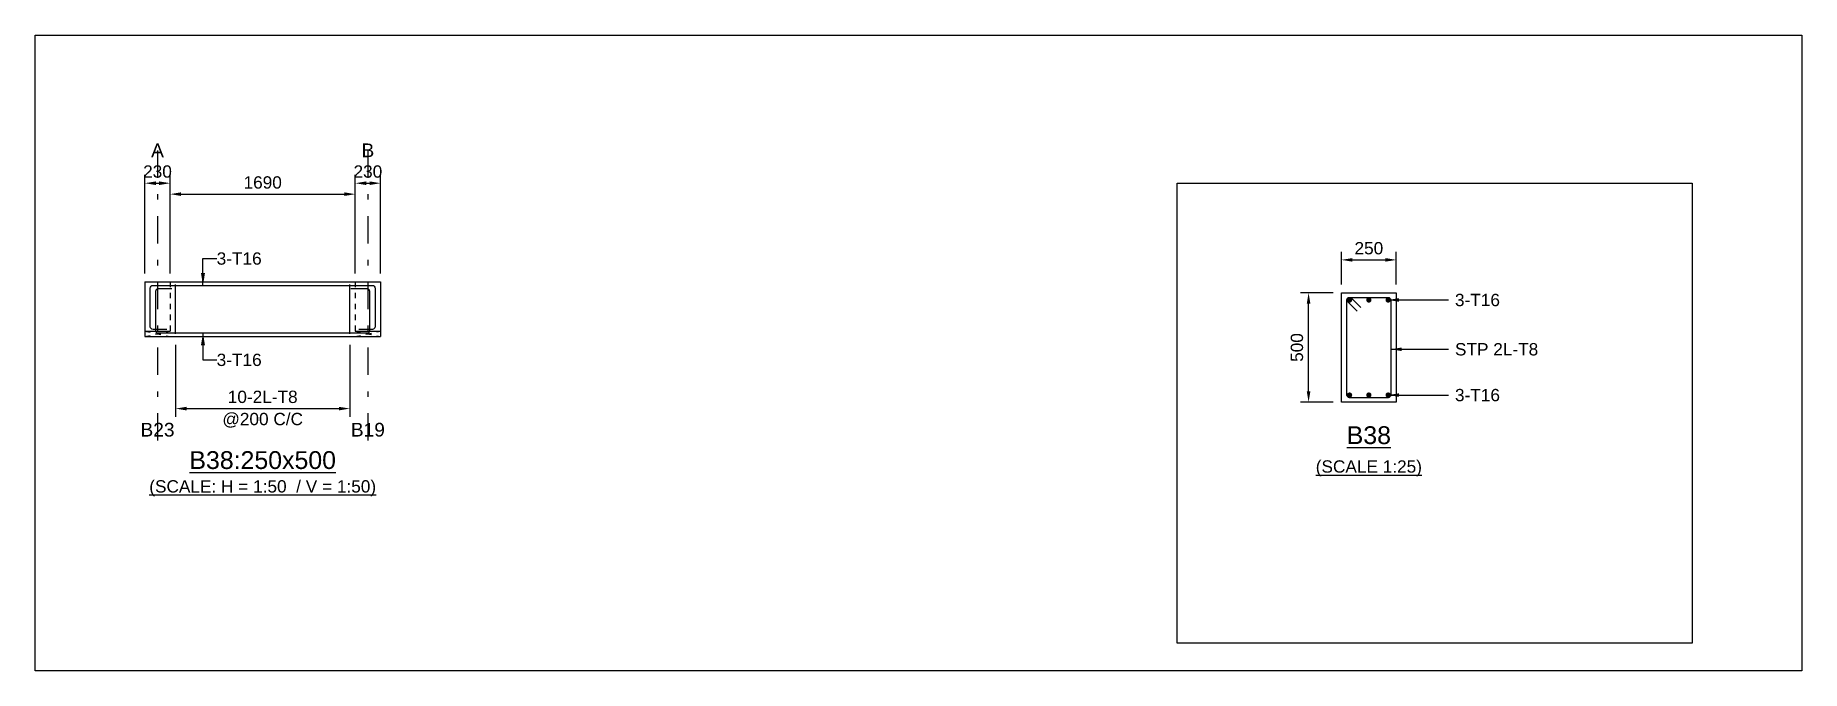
# Model space of a CAD drawing. Header units: inches. Extents: x -2000 to 143800, y -765100 to 3300.
# Drawn here: x -2000 to 30240, y -487500 to -475900 of the extents above; entities that cross this region are included whole.
import ezdxf
from ezdxf.enums import TextEntityAlignment as Align

# ---------------------------------------------------------------- set-up
doc = ezdxf.new("R2010")
doc.units = ezdxf.units.IN
doc.header["$LTSCALE"] = 1000
doc.header["$MEASUREMENT"] = 0
doc.linetypes.add('SCCenter', pattern=[1.2, 0.5, -0.3, 0.1, -0.3])
doc.linetypes.add('SCHidden', pattern=[0.2, 0.1, -0.1])
for name, color, linetype in [('Concrete Line', 2, 'Continuous'), ('Dimension', 31, 'Continuous'), ('Grid', 8, 'Continuous'), ('Labels', 4, 'Continuous'), ('Labels_Support', 4, 'Continuous'), ('Link', 225, 'Continuous'), ('Reinforcement', 4, 'Continuous'), ('Schedule Border', 60, 'Continuous'), ('Text', 31, 'Continuous'), ('Text_Scale', 31, 'Continuous')]:
    doc.layers.add(name, color=color, linetype=linetype)
doc.styles.add('SC-SansSerif', font='SansSerif')
doc.styles.get("Standard").update_dxf_attribs({"font": 'txt.shx'})
doc.dimstyles.new('SCBBSDimStyl', dxfattribs={"dimtxt": 225, "dimasz": 200, "dimexe": 150, "dimexo": 150, "dimgap": 100, "dimtad": 1, "dimtoh": 1, "dimdec": 0, "dimzin": 0, "dimdsep": 46, "dimtxsty": 'SC-SansSerif', "dimcen": 0.09, "dimclrd": 8, "dimclre": 8, "dimclrt": 31, "dimadec": 0, "dimazin": 0, "dimtfac": 1, "dimtdec": 0, "dimtix": 1, "dimtofl": 0, "dimtmove": 0, "dimatfit": 3, "dimfxl": 1, "dimtolj": 1, "dimtzin": 0, "dimarcsym": 0})
doc.dimstyles.get("Standard").update_dxf_attribs({"dimtxt": 0.18, "dimasz": 225, "dimexe": 0.18, "dimexo": 0.0625, "dimgap": 0.09, "dimtad": 0, "dimtih": 1, "dimtoh": 1, "dimdec": 4, "dimzin": 0, "dimdsep": 46, "dimtxsty": 'Standard', "dimcen": 0.09, "dimadec": 0, "dimazin": 0, "dimtfac": 1, "dimtdec": 4, "dimtofl": 0, "dimtmove": 0, "dimatfit": 3, "dimfxl": 1, "dimtolj": 1, "dimtzin": 0, "dimarcsym": 0})

msp = doc.modelspace()

# ---------------------------------------------------------------- texts
at = {"layer": 'Grid', "style": 'SC-SansSerif'}
for s, p in [('A', (230, -478000)), ('B', (4070, -478000))]:
    msp.add_text(s, height=250, dxfattribs=at).set_placement(p, align=Align.MIDDLE)
at = {"layer": 'Labels', "style": 'SC-SansSerif'}
msp.add_text('%%uB38', height=325, dxfattribs=at).set_placement((22340, -483200), align=Align.MIDDLE)
msp.add_text('%%uB38:250x500', height=325, dxfattribs=at).set_placement((2150, -483915), align=Align.BOTTOM_CENTER)
at = {"layer": 'Labels_Support', "style": 'SC-SansSerif'}
for s, p in [('B23', (230, -483300)), ('B19', (4070, -483300))]:
    msp.add_text(s, height=250, dxfattribs=at).set_placement(p, align=Align.BOTTOM_CENTER)
at = {"layer": 'Text', "style": 'SC-SansSerif'}
for s, p in [('3-T16', (1310, -479975)), ('3-T16', (23912, -480732)), ('STP 2L-T8', (23912, -481632)), ('3-T16', (1310, -481825)), ('3-T16', (23912, -482468))]:
    msp.add_text(s, height=225, dxfattribs=at).set_placement(p, align=Align.MIDDLE_LEFT)
msp.add_text('%%u(SCALE 1:25)', height=225, dxfattribs=at).set_placement((22340, -483800), align=Align.MIDDLE)
at = {"layer": 'Text_Scale', "style": 'SC-SansSerif'}
msp.add_text('%%u(SCALE: H = 1:50  / V = 1:50)', height=225, dxfattribs=at).set_placement((2150, -484315), align=Align.BOTTOM_CENTER)

# ---------------------------------------------------------------- blocks, each defined once
blk = doc.blocks.new('*D355')
at = {"color": 8, "linetype": 'ByBlock', "lineweight": -2}
for p, q in [((560, -481550), (560, -482865)), ((3740, -481550), (3740, -482865)), ((760, -482715), (3540, -482715))]:
    blk.add_line(p, q, dxfattribs=at)
at = {"color": 8}
for points in [[(560, -482715), (760, -482682), (760, -482748)], [(3740, -482715), (3540, -482748), (3540, -482682)]]:
    blk.add_solid(points, dxfattribs=at)
at = {"layer": 'DEFPOINTS', "color": 31}
for p in [(560, -481400), (3740, -481400), (560, -482715)]:
    blk.add_point(p, dxfattribs=at)
at = {"color": 31, "char_height": 225, "attachment_point": 5, "style": 'SC-SansSerif'}
for s, insert in [('\\A1;10-2L-T8', (2150, -482502)), ('\\A1;@200 C/C', (2150, -482928))]:
    blk.add_mtext(s, dxfattribs=dict(at, insert=insert))
blk = doc.blocks.new('*D356')
at = {"color": 8, "linetype": 'ByBlock', "lineweight": -2}
for p, q in [((21840, -480450), (21840, -479850)), ((22040, -480000), (22640, -480000)), ((22840, -480450), (22840, -479850))]:
    blk.add_line(p, q, dxfattribs=at)
at = {"color": 8}
for points in [[(21840, -480000), (22040, -479967), (22040, -480033)], [(22840, -480000), (22640, -480033), (22640, -479967)]]:
    blk.add_solid(points, dxfattribs=at)
at = {"layer": 'DEFPOINTS', "color": 31}
for p in [(21840, -480000), (21840, -480600), (22840, -480600)]:
    blk.add_point(p, dxfattribs=at)
at = {"color": 31, "insert": (22340, -479788), "char_height": 225, "attachment_point": 5, "style": 'SC-SansSerif'}
blk.add_mtext('\\A1;250', dxfattribs=at)
blk = doc.blocks.new('*D357')
at = {"color": 8, "linetype": 'ByBlock', "lineweight": -2}
for p, q in [((21690, -480600), (21090, -480600)), ((21240, -482400), (21240, -480800)), ((21690, -482600), (21090, -482600))]:
    blk.add_line(p, q, dxfattribs=at)
at = {"color": 8}
for points in [[(21240, -480600), (21273, -480800), (21207, -480800)], [(21240, -482600), (21207, -482400), (21273, -482400)]]:
    blk.add_solid(points, dxfattribs=at)
at = {"layer": 'DEFPOINTS', "color": 31}
for p in [(21840, -480600), (21240, -482600), (21840, -482600)]:
    blk.add_point(p, dxfattribs=at)
at = {"color": 31, "insert": (21028, -481600), "char_height": 225, "attachment_point": 5, "rotation": 90, "style": 'SC-SansSerif'}
blk.add_mtext('\\A1;500', dxfattribs=at)
blk = doc.blocks.new('*D358')
at = {"color": 8, "linetype": 'ByBlock', "lineweight": -2}
for p, q in [((460, -480250), (460, -478650)), ((3840, -480250), (3840, -478650)), ((660, -478800), (3640, -478800))]:
    blk.add_line(p, q, dxfattribs=at)
at = {"color": 8}
for points in [[(460, -478800), (660, -478767), (660, -478833)], [(3840, -478800), (3640, -478833), (3640, -478767)]]:
    blk.add_solid(points, dxfattribs=at)
at = {"layer": 'DEFPOINTS', "color": 31}
for p in [(460, -478800), (460, -480400), (3840, -480400)]:
    blk.add_point(p, dxfattribs=at)
at = {"color": 31, "insert": (2150, -478588), "char_height": 225, "attachment_point": 5, "style": 'SC-SansSerif'}
blk.add_mtext('\\A1;1690', dxfattribs=at)
blk = doc.blocks.new('*D359')
at = {"color": 8, "linetype": 'ByBlock', "lineweight": -2}
for p, q in [((0, -480250), (0, -478450)), ((200, -478600), (260, -478600)), ((460, -480250), (460, -478450))]:
    blk.add_line(p, q, dxfattribs=at)
at = {"color": 8}
for points in [[(0, -478600), (200, -478567), (200, -478633)], [(460, -478600), (260, -478633), (260, -478567)]]:
    blk.add_solid(points, dxfattribs=at)
at = {"layer": 'DEFPOINTS', "color": 31}
for p in [(0, -478600), (0, -480400), (460, -480400)]:
    blk.add_point(p, dxfattribs=at)
at = {"color": 31, "insert": (230, -478388), "char_height": 225, "attachment_point": 5, "style": 'SC-SansSerif'}
blk.add_mtext('\\A1;230', dxfattribs=at)
blk = doc.blocks.new('*D360')
at = {"color": 8, "linetype": 'ByBlock', "lineweight": -2}
for p, q in [((3840, -480250), (3840, -478450)), ((4040, -478600), (4100, -478600)), ((4300, -480250), (4300, -478450))]:
    blk.add_line(p, q, dxfattribs=at)
at = {"color": 8}
for points in [[(3840, -478600), (4040, -478567), (4040, -478633)], [(4300, -478600), (4100, -478633), (4100, -478567)]]:
    blk.add_solid(points, dxfattribs=at)
at = {"layer": 'DEFPOINTS', "color": 31}
for p in [(3840, -478600), (3840, -480400), (4300, -480400)]:
    blk.add_point(p, dxfattribs=at)
at = {"color": 31, "insert": (4070, -478388), "char_height": 225, "attachment_point": 5, "style": 'SC-SansSerif'}
blk.add_mtext('\\A1;230', dxfattribs=at)

# ---------------------------------------------------------------- dimensions: what is measured, and where the dimension line sits
at = {"layer": 'Dimension'}
for base, p1, p2, text, picture, middle in [((460, -478600), (0, -480400), (460, -480400), '230', '*D359', (230, -478600)), ((3840, -478800), (460, -480400), (3840, -480400), '1690', '*D358', (2150, -478800)), ((4300, -478600), (3840, -480400), (4300, -480400), '230', '*D360', (4070, -478600)), ((3740, -482715), (560, -481400), (3740, -481400), '10-2L-T8\\X@200 C/C', '*D355', (2150, -482715))]:
    dim = msp.add_linear_dim(base=base, p1=p1, p2=p2, text=text, dimstyle='SCBBSDimStyl', dxfattribs=at)
    dim.commit()
    dim.dimension.update_dxf_attribs({"geometry": picture, "text_midpoint": middle})
for base, p1, p2, angle, text, picture, middle in [((22840, -480000), (21840, -480600), (22840, -480600), 0, '250', '*D356', (22340, -480000)), ((21240, -480600), (21840, -482600), (21840, -480600), 90, '500', '*D357', (21240, -481600))]:
    dim = msp.add_linear_dim(base=base, p1=p1, p2=p2, angle=angle, text=text, dimstyle='SCBBSDimStyl', override={"dimjust": 0}, dxfattribs=at)
    dim.commit()
    dim.dimension.update_dxf_attribs({"geometry": picture, "text_midpoint": middle, "dimtype": 129})

# ---------------------------------------------------------------- linework, layer by layer
at = {"layer": 'Concrete Line'}
for points in [[(0, -480400), (460, -480400)], [(0, -480400), (0, -481300)], [(460, -480400), (3840, -480400)], [(3840, -480400), (4300, -480400)], [(4300, -480400), (4300, -481400)], [(0, -481300), (460, -481300)], [(0, -481300), (0, -481400)], [(3840, -481300), (4300, -481300)], [(4300, -481300), (4300, -481400)], [(0, -481400), (460, -481400)], [(460, -481400), (3840, -481400)], [(3840, -481400), (4300, -481400)]]:
    msp.add_lwpolyline(points, dxfattribs=at)
at = {"layer": 'Concrete Line', "color": 8, "linetype": 'SCHidden'}
for points in [[(460, -480400), (460, -481400)], [(3840, -480400), (3840, -481400)]]:
    msp.add_lwpolyline(points, dxfattribs=at)
at = {"layer": 'Concrete Line'}
msp.add_lwpolyline([(21840, -480600), (22840, -480600), (22840, -482600), (21840, -482600)], close=True, dxfattribs=at)
at = {"layer": 'Concrete Line', "linetype": 'SCHidden'}
for points in [[(0, -481300), (460, -481400)], [(0, -481400), (460, -481300)], [(3840, -481300), (4300, -481400)], [(3840, -481400), (4300, -481300)]]:
    msp.add_lwpolyline(points, dxfattribs=at)
at = {"layer": 'Grid', "linetype": 'SCCenter'}
for p, q in [((230, -478000), (230, -483400)), ((4070, -478000), (4070, -483400))]:
    msp.add_line(p, q, dxfattribs=at)
at = {"layer": 'Grid'}
for centre in [(230, -478000), (4070, -478000)]:
    msp.add_circle(centre, 0, dxfattribs=at)
at = {"layer": 'Link'}
for p, q in [((560, -481350), (560, -480450)), ((3740, -481350), (3740, -480450))]:
    msp.add_line(p, q, dxfattribs=at)
msp.add_lwpolyline([(22123.8, -480935.6), (21954.1, -480765.9, -0.6681786), (21988, -480684), (22692, -480684, -0.4142136), (22740, -480732), (22740, -482468, -0.4142136), (22692, -482516), (21988, -482516, -0.4142136), (21940, -482468), (21940, -480732, -0.6681786), (22021.9, -480698.1), (22191.6, -480867.8)], format="xyb", dxfattribs=at)
at = {"layer": 'Reinforcement'}
for points in [[(398, -481270), (148, -481270, -0.4142136), (98, -481220), (98, -480516, -0.4142136), (148, -480466), (4152, -480466, -0.4142136), (4202, -480516), (4202, -481220, -0.4142136), (4152, -481270), (3902, -481270)], [(494, -480530), (244, -480530, 0.4142136), (194, -480580), (194, -481284, 0.4142136), (244, -481334), (4056, -481334, 0.4142136), (4106, -481284), (4106, -480580, 0.4142136), (4056, -480530), (3756, -480530)]]:
    msp.add_lwpolyline(points, format="xyb", dxfattribs=at)
at = {"layer": 'Reinforcement', "const_width": 48}
for points in [[(21964, -480732, 1), (22012, -480732, 1)], [(22316, -480732, 1), (22364, -480732, 1)], [(22668, -480732, 1), (22716, -480732, 1)], [(21964, -482468, 1), (22012, -482468, 1)], [(22316, -482468, 1), (22364, -482468, 1)], [(22668, -482468, 1), (22716, -482468, 1)]]:
    msp.add_lwpolyline(points, format="xyb", close=True, dxfattribs=at)
at = {"layer": 'Schedule Border'}
for points in [[(-2000, -475900), (30240, -475900), (30240, -487500), (-2000, -487500)], [(18840, -478600), (28240, -478600), (28240, -487000), (18840, -487000)]]:
    msp.add_lwpolyline(points, close=True, dxfattribs=at)

msp.set_redraw_order([(e.dxf.handle, doc.entitydb.next_handle()) for e in msp.query("TEXT MTEXT ATTDEF DIMENSION ARC_DIMENSION")])  # texts and dimensions are drawn at this point

# ---------------------------------------------------------------- leaders
at = {"layer": 'Dimension', "color": 8}
for points, dimstyle in [([(1060, -480466), (1060, -479975), (1310, -479975)], 'Standard'), ([(22692, -480732), (23192, -480732), (23792, -480732)], 'SCBBSDimStyl'), ([(1060, -481334), (1060, -481825), (1310, -481825)], 'Standard'), ([(22740, -481632), (23792, -481632)], 'SCBBSDimStyl'), ([(22692, -482468), (23192, -482468), (23792, -482468)], 'SCBBSDimStyl')]:
    msp.add_leader(points, dimstyle=dimstyle, dxfattribs=at)

doc.saveas('drawing.dxf')
